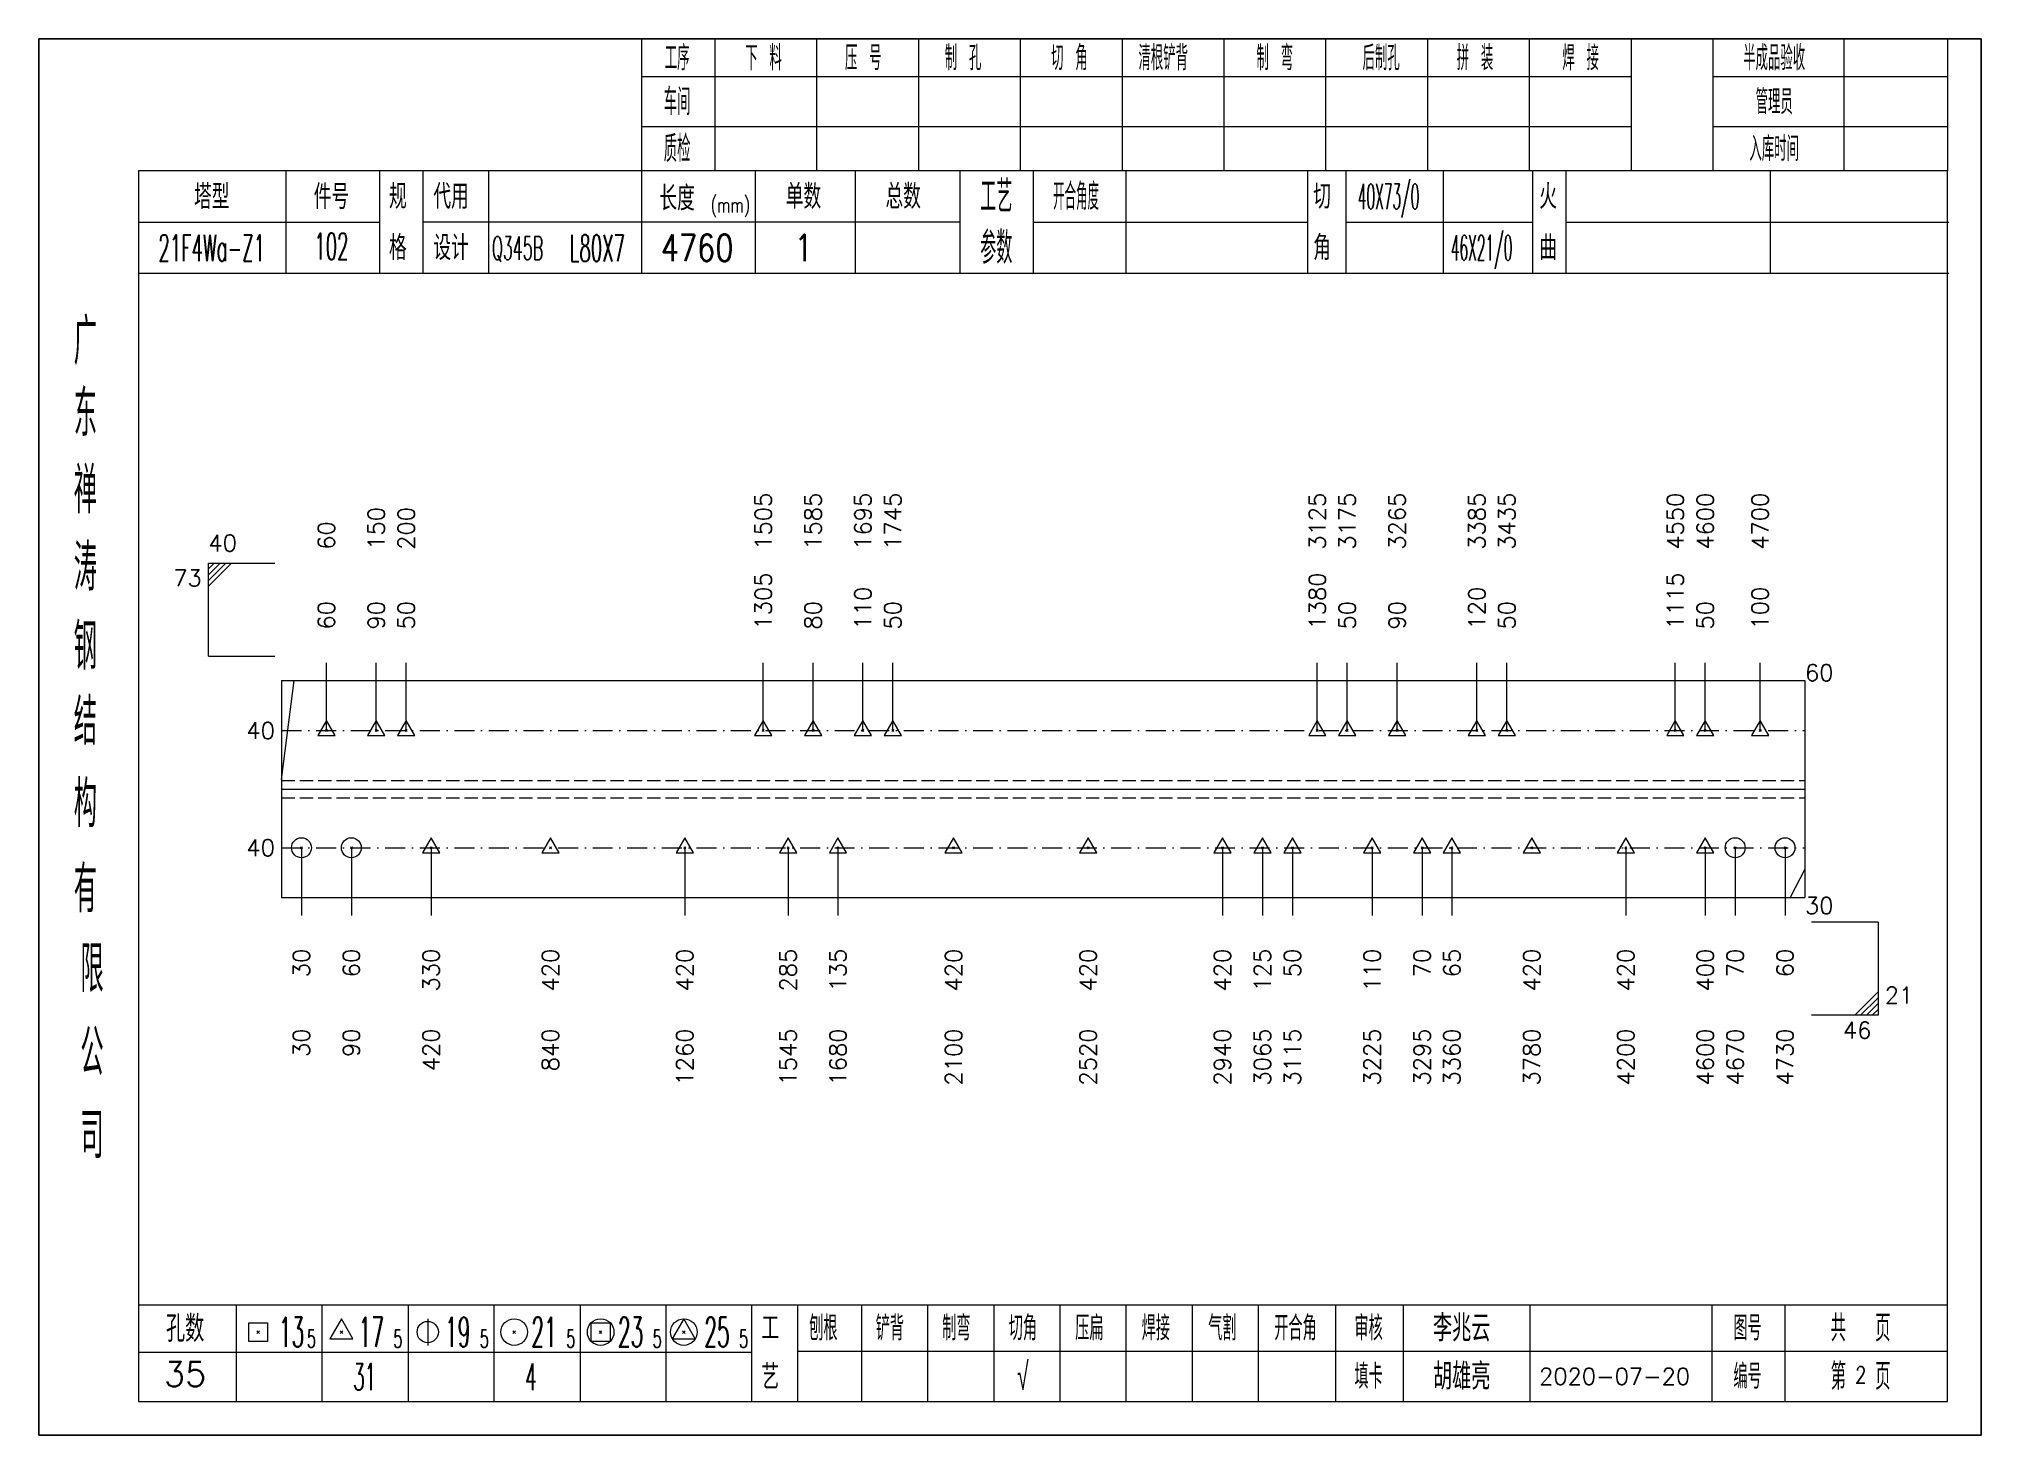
# Model space of a CAD drawing. Extents: x 1310 to 15542, y -76 to 8381.
# Drawn here: x 1828.6 to 2120.7, y 5793.7 to 6003.7 of the extents above; entities that cross this region are included whole.
import ezdxf
from ezdxf.enums import TextEntityAlignment as Align

# ---------------------------------------------------------------- set-up
doc = ezdxf.new("R2010")
doc.units = 0
doc.header["$MEASUREMENT"] = 0
doc.linetypes.add('一点画线', pattern=[5.2, 3, -1, 0.2, -1])
doc.linetypes.add('虚线', pattern=[2.75, 2, -0.75])
doc.layers.get('0').update_dxf_attribs({"linetype": 'CONTINUOUS', "lineweight": 25})
for name, color, linetype, lineweight in [('1', 7, 'CONTINUOUS', 25), ('4', 7, 'CONTINUOUS', 25), ('5', 7, 'CONTINUOUS', 25)]:
    doc.layers.add(name, color=color, linetype=linetype, lineweight=lineweight)
doc.styles.get("Standard").update_dxf_attribs({"font": 'simplex.shx', "width": 0.7, "height": 3, "bigfont": 'gbhzfs.shx'})

msp = doc.modelspace()

# ---------------------------------------------------------------- texts
at = {"color": 7, "linetype": 'Continuous', "lineweight": 13}
for s, p in [('1505', (1937.497, 5926.824)), ('1585', (1944.997, 5926.824)), ('1695', (1952.497, 5926.824)), ('1745', (1956.997, 5926.824)), ('3125', (2020.84, 5926.824)), ('3175', (2025.34, 5926.824)), ('3265', (2032.84, 5926.824)), ('3385', (2044.84, 5926.824)), ('3435', (2049.34, 5926.824)), ('4550', (2074.682, 5926.824)), ('4600', (2079.182, 5926.824)), ('4700', (2087.432, 5926.824)), ('60', (1871.802, 5926.824)), ('150', (1879.302, 5926.824)), ('200', (1883.802, 5926.824))]:
    msp.add_text(s, height=2.5, rotation=90, dxfattribs=at).set_placement(p, align=Align.MIDDLE_LEFT)
for s, p in [('40', (1854.052, 5925.824)), ('21', (2106.182, 5857.824))]:
    msp.add_text(s, height=2.5, dxfattribs=at).set_placement(p, align=Align.BOTTOM_LEFT)
for s, p in [('73', (1853.052, 5923.824)), ('46', (2104.182, 5855.824))]:
    msp.add_text(s, height=2.5, dxfattribs=at).set_placement(p, align=Align.TOP_RIGHT)
at = {"color": 8, "linetype": 'Continuous', "lineweight": 9}
for s, p in [('1305', (1937.497, 5914.824)), ('1380', (2020.84, 5914.824)), ('1115', (2074.682, 5914.824)), ('60', (1871.802, 5914.824)), ('90', (1879.302, 5914.824)), ('50', (1883.802, 5914.824)), ('80', (1944.997, 5914.824)), ('110', (1952.497, 5914.824)), ('50', (1956.997, 5914.824)), ('50', (2025.34, 5914.824)), ('90', (2032.84, 5914.824)), ('120', (2044.84, 5914.824)), ('50', (2049.34, 5914.824)), ('50', (2079.182, 5914.824)), ('100', (2087.432, 5914.824))]:
    msp.add_text(s, height=2.5, rotation=90, dxfattribs=at).set_placement(p, align=Align.MIDDLE_LEFT)
at = {"color": 7, "linetype": 'Continuous', "lineweight": 13}
msp.add_text('60', height=2.5, dxfattribs=at).set_placement((2094.182, 5908.324), align=Align.MIDDLE_LEFT)
for p in [(1864.052, 5899.637), (1864.052, 5882.012)]:
    msp.add_text('40', height=2.5, dxfattribs=at).set_placement(p, align=Align.MIDDLE_RIGHT)
at = {"layer": '1', "color": 7, "linetype": 'Continuous', "lineweight": 13}
msp.add_text('30', height=2.5, dxfattribs=at).set_placement((2094.182, 5873.324), align=Align.MIDDLE_LEFT)
at = {"layer": '1', "color": 8, "linetype": 'Continuous', "lineweight": 9}
for s, p in [('30', (1868.052, 5866.824)), ('60', (1875.552, 5866.824)), ('330', (1887.552, 5866.824)), ('420', (1905.486, 5866.824)), ('420', (1925.704, 5866.824)), ('285', (1941.247, 5866.824)), ('135', (1948.747, 5866.824)), ('420', (1966.138, 5866.824)), ('420', (1986.356, 5866.824)), ('420', (2006.573, 5866.824)), ('125', (2012.59, 5866.824)), ('50', (2017.09, 5866.824)), ('110', (2029.09, 5866.824)), ('70', (2036.59, 5866.824)), ('65', (2041.09, 5866.824)), ('420', (2053.09, 5866.824)), ('420', (2067.225, 5866.824)), ('400', (2079.182, 5866.824)), ('70', (2083.682, 5866.824)), ('60', (2091.182, 5866.824))]:
    msp.add_text(s, height=2.5, rotation=90, dxfattribs=at).set_placement(p, align=Align.MIDDLE_RIGHT)
at = {"layer": '1', "color": 7, "linetype": 'Continuous', "lineweight": 13}
for s, p in [('30', (1868.052, 5854.824)), ('90', (1875.552, 5854.824)), ('420', (1887.552, 5854.824)), ('840', (1905.486, 5854.824)), ('1260', (1925.704, 5854.824)), ('1545', (1941.247, 5854.824)), ('1680', (1948.747, 5854.824)), ('2100', (1966.138, 5854.824)), ('2520', (1986.356, 5854.824)), ('2940', (2006.573, 5854.824)), ('3065', (2012.59, 5854.824)), ('3115', (2017.09, 5854.824)), ('3225', (2029.09, 5854.824)), ('3295', (2036.59, 5854.824)), ('3360', (2041.09, 5854.824)), ('3780', (2053.09, 5854.824)), ('4200', (2067.225, 5854.824)), ('4600', (2079.182, 5854.824)), ('4670', (2083.682, 5854.824)), ('4730', (2091.182, 5854.824))]:
    msp.add_text(s, height=2.5, rotation=90, dxfattribs=at).set_placement(p, align=Align.MIDDLE_RIGHT)
at = {"layer": '4', "color": 1, "linetype": 'Continuous', "lineweight": 25}
for s, height, width, p in [('工序', 3.7, 0.7, (1924.552, 6000.781)), ('下 料', 3.7, 0.7, (1937.552, 6000.781)), ('压 号', 3.7, 0.7, (1952.552, 6000.781)), ('制 孔', 3.7, 0.7, (1967.552, 6000.781)), ('切 角', 3.7, 0.7, (1983.552, 6000.781)), ('清根铲背 ', 3.7, 0.7, (1998.552, 6000.781)), (' 制 弯', 3.7, 0.7, (2013.552, 6000.781)), (' 后制孔', 3.7, 0.7, (2029.552, 6000.781)), ('拼 装', 3.7, 0.7, (2044.552, 6000.781)), (' 焊 接', 3.7, 0.7, (2059.552, 6000.781)), ('半成品验收', 3.7, 0.7, (2089.552, 6000.781)), ('车间', 4, 0.7, (1924.552, 5994.181)), ('管理员', 3.7, 0.7, (2089.552, 5994.181)), ('质检', 4, 0.7, (1924.552, 5987.121)), ('入库时间', 3.7, 0.7, (2089.552, 5987.121)), ('工艺', 4.8, 0.7, (1972.552, 5979.941)), ('(mm)', 2.24, 0.7, (1932.552, 5978.681)), ('开合角度', 4, 0.6, (1984.552, 5979.941)), ('40X73/0', 3.8, 0.4, (2031.552, 5979.941)), ('21F4Wa-Z1', 4, 0.5, (1854.552, 5972.201)), ('102', 4, 0.5, (1872.552, 5972.451)), ('L80X7', 4, 0.5, (1912.552, 5972.181)), ('4760', 4, 0.8, (1927.552, 5972.231)), ('1', 4, 0.8, (1943.552, 5972.231)), ('参数', 4.8, 0.7, (1972.552, 5972.231)), ('46X21/0', 3.8, 0.4, (2045.552, 5972.231)), ('Q345B', 3.5, 0.5, (1900.552, 5972.181)), ('广', 6.96, 0.7, (1835.552, 5958.151)), ('东', 6.96, 0.7, (1835.552, 5947.361)), ('禅', 6.96, 0.7, (1835.552, 5935.771)), ('涛', 6.96, 0.7, (1835.552, 5924.171)), ('钢', 6.96, 0.7, (1835.552, 5912.281)), ('结', 6.96, 0.7, (1835.552, 5900.971)), ('构', 6.96, 0.7, (1835.552, 5888.591)), ('有', 6.96, 0.7, (1835.552, 5875.781)), ('限', 6.96, 0.7, (1836.552, 5863.781)), ('公', 6.96, 0.7, (1836.552, 5851.241)), ('司', 6.96, 0.7, (1836.552, 5838.761)), ('13', 4.47, 0.5, (1866.552, 5809.181)), ('17', 4.47, 0.5, (1878.552, 5809.181)), ('19', 4.47, 0.5, (1891.552, 5809.181)), ('21', 4.47, 0.5, (1904.552, 5809.181)), ('23', 4.47, 0.5, (1917.552, 5809.181)), ('25', 4.47, 0.5, (1930.552, 5809.181)), ('刨根', 3.7, 0.8, (1946.552, 5809.781)), ('铲背', 3.7, 0.8, (1956.552, 5809.781)), ('制弯', 3.7, 0.8, (1966.552, 5809.781)), ('切角', 3.7, 0.8, (1976.552, 5809.781)), ('压扁', 3.7, 0.8, (1986.552, 5809.781)), ('焊接', 3.7, 0.8, (1996.552, 5809.781)), ('气割', 3.7, 0.8, (2006.552, 5809.781)), ('开合角', 3.7, 0.8, (2017.552, 5809.781)), ('审核', 3.7, 0.8, (2028.552, 5809.781)), ('图号', 3.7, 0.8, (2085.552, 5809.781)), ('共  页', 4, 0.8, (2102.552, 5809.781)), ('5', 2.68, 0.6, (1869.552, 5808.181)), ('5', 2.68, 0.6, (1882.552, 5808.181)), ('5', 2.68, 0.6, (1895.552, 5808.181)), ('5', 2.68, 0.6, (1908.552, 5808.181)), ('5', 2.68, 0.6, (1921.552, 5808.181)), ('5', 2.68, 0.6, (1934.552, 5808.181)), ('√', 4, 0.6, (1976.552, 5802.511)), ('填卡', 3.7, 0.8, (2028.552, 5802.511)), ('编号', 3.7, 0.8, (2085.552, 5802.511)), ('第  页', 4, 0.8, (2102.552, 5802.511)), ('31', 4, 0.5, (1877.552, 5802.431)), ('4', 4, 0.5, (1902.552, 5802.431))]:
    msp.add_text(s, height=height, dxfattribs=dict(at, width=width)).set_placement(p, align=Align.MIDDLE_CENTER)
for s, height, p in [('塔型', 3.7, (1854.552, 5979.911)), ('件号', 3.7, (1872.552, 5979.911)), ('规', 3.7, (1882.552, 5979.941)), ('代用', 3.7, (1890.552, 5979.941)), ('长度', 3.7, (1924.552, 5979.681)), ('单数', 3.7, (1943.552, 5979.941)), ('总数', 3.7, (1958.552, 5979.941)), ('切', 3.7, (2021.552, 5979.941)), ('火', 3.7, (2055.552, 5979.941)), ('格', 3.7, (1882.552, 5972.231)), ('设计', 3.7, (1890.552, 5972.231)), ('角', 3.7, (2021.552, 5972.231)), ('曲', 3.7, (2055.552, 5972.231)), ('孔数', 4, (1850.552, 5809.701)), ('工', 3.7, (1938.552, 5809.781)), ('李兆云', 4, (2042.552, 5809.781)), ('35', 3.7, (1850.552, 5802.871)), ('艺', 3.7, (1938.552, 5802.431)), ('胡雄亮', 4, (2042.552, 5802.511)), ('2020-07-20', 2.5, (2065.552, 5802.511))]:
    msp.add_text(s, height=height, dxfattribs=at).set_placement(p, align=Align.MIDDLE_CENTER)
at = {"layer": '4', "color": 6, "linetype": 'Continuous', "lineweight": 25, "width": 0.8}
msp.add_text('2', height=2.5, dxfattribs=at).set_placement((2102.577, 5802.739), align=Align.MIDDLE_CENTER)

# ---------------------------------------------------------------- blocks, each defined once
blk = doc.blocks.new('孔17.5')
at = {"layer": '5', "color": 7, "linetype": 'Continuous', "lineweight": 13}
for p, q in [((0, 1), (-0.866, -0.5)), ((-0.1, -0.1), (0.1, 0.1)), ((0.1, -0.1), (-0.1, 0.1)), ((0.866, -0.5), (0, 1)), ((-0.866, -0.5), (0.866, -0.5))]:
    blk.add_line(p, q, dxfattribs=at)
blk = doc.blocks.new('孔21.5')
at = {"layer": '5', "color": 7, "linetype": 'Continuous', "lineweight": 13}
for p, q in [((-0.1, -0.1), (0.1, 0.1)), ((0.1, -0.1), (-0.1, 0.1))]:
    blk.add_line(p, q, dxfattribs=at)
blk.add_circle((0, 0), 1, dxfattribs=at)
blk = doc.blocks.new('CTJGK')
at = {"color": 6, "linetype": 'Continuous'}
for p, q in [((0, 209.97), (292.13, 209.97)), ((0, 0), (0, 209.97)), ((292.13, 209.97), (292.13, 0)), ((292.13, 0), (0, 0))]:
    blk.add_line(p, q, dxfattribs=at)

# ---------------------------------------------------------------- linework, layer by layer
at = {"color": 7, "linetype": 'Continuous', "lineweight": 13}
for p, q in [((1854.052, 5924.824), (1864.052, 5924.824)), ((1854.052, 5910.824), (1854.052, 5924.824)), ((1854.927, 5924.824), (1854.052, 5923.949)), ((1855.802, 5924.824), (1854.052, 5923.074)), ((1856.677, 5924.824), (1854.052, 5922.199)), ((1857.552, 5924.824), (1854.052, 5921.324)), ((1854.052, 5910.824), (1864.052, 5910.824)), ((1871.802, 5899.637), (1871.802, 5909.824)), ((1879.302, 5899.637), (1879.302, 5909.824)), ((1883.802, 5899.637), (1883.802, 5909.824)), ((1937.497, 5899.637), (1937.497, 5909.824)), ((1944.997, 5899.637), (1944.997, 5909.824)), ((1952.497, 5899.637), (1952.497, 5909.824)), ((1956.997, 5899.637), (1956.997, 5909.824)), ((2020.84, 5899.637), (2020.84, 5909.824)), ((2025.34, 5899.637), (2025.34, 5909.824)), ((2032.84, 5899.637), (2032.84, 5909.824)), ((2044.84, 5899.637), (2044.84, 5909.824)), ((2049.34, 5899.637), (2049.34, 5909.824)), ((2074.682, 5899.637), (2074.682, 5909.824)), ((2079.182, 5899.637), (2079.182, 5909.824)), ((2087.432, 5899.637), (2087.432, 5909.824)), ((1865.052, 5892.251), (1866.977, 5907.137)), ((1868.052, 5882.012), (1868.052, 5871.824)), ((1875.552, 5882.012), (1875.552, 5871.824)), ((1887.552, 5882.012), (1887.552, 5871.824)), ((1925.704, 5882.012), (1925.704, 5871.824)), ((1941.247, 5882.012), (1941.247, 5871.824)), ((1948.747, 5882.012), (1948.747, 5871.824)), ((2006.573, 5882.012), (2006.573, 5871.824)), ((2012.59, 5882.012), (2012.59, 5871.824)), ((2017.09, 5882.012), (2017.09, 5871.824)), ((2029.09, 5882.012), (2029.09, 5871.824)), ((2036.59, 5882.012), (2036.59, 5871.824)), ((2041.09, 5882.012), (2041.09, 5871.824)), ((2067.225, 5882.012), (2067.225, 5871.824)), ((2079.182, 5882.012), (2079.182, 5871.824)), ((2083.682, 5882.012), (2083.682, 5871.824)), ((2091.182, 5882.012), (2091.182, 5871.824)), ((2094.182, 5878.794), (2091.967, 5874.512)), ((2105.182, 5870.824), (2095.182, 5870.824)), ((2105.182, 5870.824), (2105.182, 5856.824)), ((2101.682, 5856.824), (2105.182, 5860.324)), ((2102.557, 5856.824), (2105.182, 5859.449)), ((2103.432, 5856.824), (2105.182, 5858.574)), ((2104.307, 5856.824), (2105.182, 5857.699)), ((2105.182, 5856.824), (2095.182, 5856.824))]:
    msp.add_line(p, q, dxfattribs=at)
at = {"color": 7, "linetype": 'Continuous', "lineweight": 18}
for p, q in [((1865.052, 5907.137), (1865.052, 5874.512)), ((1865.052, 5907.137), (2094.182, 5907.137)), ((2094.182, 5907.137), (2094.182, 5874.512)), ((1865.052, 5890.824), (2094.182, 5890.824))]:
    msp.add_line(p, q, dxfattribs=at)
at = {"color": 3, "linetype": '一点画线', "lineweight": 13}
for p, q in [((1865.052, 5899.637), (2094.182, 5899.637)), ((1865.052, 5882.012), (2094.182, 5882.012))]:
    msp.add_line(p, q, dxfattribs=at)
at = {"color": 1, "linetype": '虚线', "lineweight": 18}
for p, q in [((1865.052, 5892.137), (2094.182, 5892.137)), ((1865.052, 5889.512), (2094.182, 5889.512))]:
    msp.add_line(p, q, dxfattribs=at)
at = {"layer": '1', "color": 7, "linetype": 'Continuous', "lineweight": 18}
msp.add_line((1865.052, 5874.512), (2094.182, 5874.512), dxfattribs=at)
at = {"layer": '4', "color": 1, "linetype": 'Continuous', "lineweight": 18}
for p, q in [((1828.552, 6003.651), (1828.552, 5793.681)), ((2120.682, 6003.651), (1828.552, 6003.651)), ((1919.182, 6003.651), (1919.182, 5983.811)), ((1930.212, 6003.651), (1930.212, 5983.791)), ((1945.522, 6003.651), (1945.522, 5983.791)), ((1960.842, 6003.651), (1960.842, 5983.791)), ((1976.152, 6003.651), (1976.152, 5983.791)), ((1991.462, 6003.651), (1991.462, 5983.791)), ((2006.772, 6003.651), (2006.772, 5983.791)), ((2022.092, 6003.651), (2022.092, 5983.791)), ((2037.402, 6003.651), (2037.402, 5983.791)), ((2052.712, 6003.651), (2052.712, 5983.791)), ((2068.022, 6003.651), (2068.022, 5983.811)), ((2068.022, 6003.651), (2068.022, 5983.791)), ((2080.302, 6003.651), (2080.302, 5983.791)), ((2100.052, 6003.651), (2100.052, 5983.791)), ((2115.632, 6003.651), (2115.632, 5983.791)), ((2120.682, 5973.851), (2120.682, 6003.651)), ((2068.022, 5997.921), (1919.182, 5997.921)), ((2115.632, 5997.921), (2080.302, 5997.921)), ((2068.022, 5990.441), (1919.182, 5990.441)), ((2115.632, 5990.441), (2080.302, 5990.441)), ((1843.562, 5983.791), (1843.562, 5798.731)), ((2115.632, 5983.791), (1843.562, 5983.791)), ((1865.682, 5983.801), (1865.682, 5968.381)), ((1879.832, 5968.381), (1879.832, 5983.791)), ((1886.332, 5968.381), (1886.332, 5983.791)), ((1896.202, 5983.791), (1896.202, 5968.381)), ((1919.182, 5983.811), (1919.182, 5968.381)), ((1936.302, 5983.791), (1936.302, 5968.381)), ((1951.352, 5983.791), (1951.352, 5968.381)), ((1967.052, 5983.791), (1967.052, 5968.381)), ((1978.112, 5983.791), (1978.112, 5968.381)), ((1992.062, 5983.791), (1992.062, 5968.381)), ((2019.362, 5983.791), (2019.362, 5968.381)), ((2025.122, 5983.791), (2025.122, 5968.381)), ((2039.742, 5983.791), (2039.742, 5968.381)), ((2053.202, 5983.791), (2053.202, 5968.381)), ((2058.192, 5983.791), (2058.192, 5968.381)), ((2088.932, 5983.791), (2088.932, 5968.381)), ((2115.632, 5798.731), (2115.632, 5983.791)), ((1879.832, 5976.031), (1843.562, 5976.031)), ((1967.052, 5976.081), (1886.332, 5976.081)), ((1978.112, 5976.081), (2019.362, 5976.081)), ((2025.122, 5976.081), (2053.202, 5976.081)), ((2058.192, 5976.081), (2115.812, 5976.081)), ((2120.682, 5793.681), (2120.682, 5973.851)), ((2115.812, 5968.381), (1843.562, 5968.381)), ((1843.562, 5813.261), (2115.632, 5813.261)), ((1858.252, 5813.261), (1858.252, 5798.731)), ((1871.182, 5798.731), (1871.182, 5813.261)), ((1884.112, 5813.261), (1884.112, 5798.731)), ((1897.032, 5798.731), (1897.032, 5813.261)), ((1909.962, 5813.261), (1909.962, 5798.731)), ((1922.892, 5798.731), (1922.892, 5813.261)), ((1935.812, 5798.731), (1935.812, 5813.261)), ((1942.682, 5798.731), (1942.682, 5813.261)), ((1952.342, 5798.731), (1952.342, 5813.261)), ((1962.282, 5798.731), (1962.282, 5813.261)), ((1972.222, 5798.731), (1972.222, 5813.261)), ((1982.172, 5798.731), (1982.172, 5813.261)), ((1992.112, 5798.731), (1992.112, 5813.261)), ((2002.052, 5798.731), (2002.052, 5813.261)), ((2012.002, 5798.731), (2012.002, 5813.261)), ((2023.642, 5798.731), (2023.642, 5813.261)), ((2033.792, 5798.731), (2033.792, 5813.261)), ((2052.852, 5798.731), (2052.852, 5813.261)), ((2080.232, 5798.731), (2080.232, 5813.261)), ((2091.192, 5798.731), (2091.192, 5813.261)), ((1935.812, 5806.131), (1843.562, 5806.131)), ((1942.642, 5806.291), (2115.632, 5806.291)), ((1843.562, 5798.731), (2115.632, 5798.731)), ((1828.552, 5793.681), (2120.682, 5793.681))]:
    msp.add_line(p, q, dxfattribs=at)
at = {"layer": '4', "color": 7, "linetype": 'Continuous', "lineweight": 13}
for p, q in [((1860.138, 5807.767), (1860.138, 5810.595)), ((1860.138, 5810.595), (1862.966, 5810.595)), ((1862.966, 5810.595), (1862.966, 5807.767)), ((1874.052, 5811.181), (1872.32, 5808.181)), ((1875.784, 5808.181), (1874.052, 5811.181)), ((1887.052, 5811.181), (1887.052, 5807.181)), ((1911.638, 5807.767), (1911.638, 5810.595)), ((1911.638, 5810.595), (1914.466, 5810.595)), ((1914.466, 5810.595), (1914.466, 5807.767)), ((1925.552, 5811.181), (1923.82, 5808.181)), ((1927.284, 5808.181), (1925.552, 5811.181)), ((1862.966, 5807.767), (1860.138, 5807.767)), ((1861.352, 5808.981), (1861.752, 5809.381)), ((1861.752, 5808.981), (1861.352, 5809.381)), ((1872.32, 5808.181), (1875.784, 5808.181)), ((1873.852, 5808.981), (1874.252, 5809.381)), ((1874.252, 5808.981), (1873.852, 5809.381)), ((1899.852, 5808.981), (1900.252, 5809.381)), ((1900.252, 5808.981), (1899.852, 5809.381)), ((1914.466, 5807.767), (1911.638, 5807.767)), ((1912.852, 5808.981), (1913.252, 5809.381)), ((1913.252, 5808.981), (1912.852, 5809.381)), ((1923.82, 5808.181), (1927.284, 5808.181)), ((1925.352, 5808.981), (1925.752, 5809.381)), ((1925.752, 5808.981), (1925.352, 5809.381))]:
    msp.add_line(p, q, dxfattribs=at)
for centre, radius in [((1887.052, 5809.181), 1.6), ((1900.052, 5809.181), 2), ((1913.052, 5809.181), 2), ((1925.552, 5809.181), 2)]:
    msp.add_circle(centre, radius, dxfattribs=at)

# ---------------------------------------------------------------- block references
at = {"color": 0, "linetype": 'Continuous'}
msp.add_blockref('CTJGK', (1828.552, 5793.681), dxfattribs=at)
at = {"color": 8, "linetype": 'Continuous', "lineweight": 9, "xscale": 1.5, "yscale": 1.5, "zscale": 1.5}
for p in [(1871.802, 5899.637), (1879.302, 5899.637), (1883.802, 5899.637), (1937.497, 5899.637), (1944.997, 5899.637), (1952.497, 5899.637), (1956.997, 5899.637), (2020.84, 5899.637), (2025.34, 5899.637), (2032.84, 5899.637), (2044.84, 5899.637), (2049.34, 5899.637), (2074.682, 5899.637), (2079.182, 5899.637), (2087.432, 5899.637)]:
    msp.add_blockref('孔17.5', p, dxfattribs=at)
at = {"layer": '1', "color": 8, "linetype": 'Continuous', "lineweight": 9, "xscale": 1.5, "yscale": 1.5, "zscale": 1.5}
for name, p in [('孔21.5', (1868.052, 5882.012)), ('孔21.5', (1875.552, 5882.012)), ('孔17.5', (1887.552, 5882.012)), ('孔17.5', (1905.486, 5882.012)), ('孔17.5', (1925.704, 5882.012)), ('孔17.5', (1941.247, 5882.012)), ('孔17.5', (1948.747, 5882.012)), ('孔17.5', (1966.138, 5882.012)), ('孔17.5', (1986.356, 5882.012)), ('孔17.5', (2006.573, 5882.012)), ('孔17.5', (2012.59, 5882.012)), ('孔17.5', (2017.09, 5882.012)), ('孔17.5', (2029.09, 5882.012)), ('孔17.5', (2036.59, 5882.012)), ('孔17.5', (2041.09, 5882.012)), ('孔17.5', (2053.09, 5882.012)), ('孔17.5', (2067.225, 5882.012)), ('孔17.5', (2079.182, 5882.012)), ('孔21.5', (2083.682, 5882.012)), ('孔21.5', (2091.182, 5882.012))]:
    msp.add_blockref(name, p, dxfattribs=at)

msp.set_redraw_order([(e.dxf.handle, doc.entitydb.next_handle()) for e in msp.query("TEXT MTEXT ATTDEF DIMENSION ARC_DIMENSION")])  # texts and dimensions are drawn at this point

doc.saveas('drawing.dxf')
